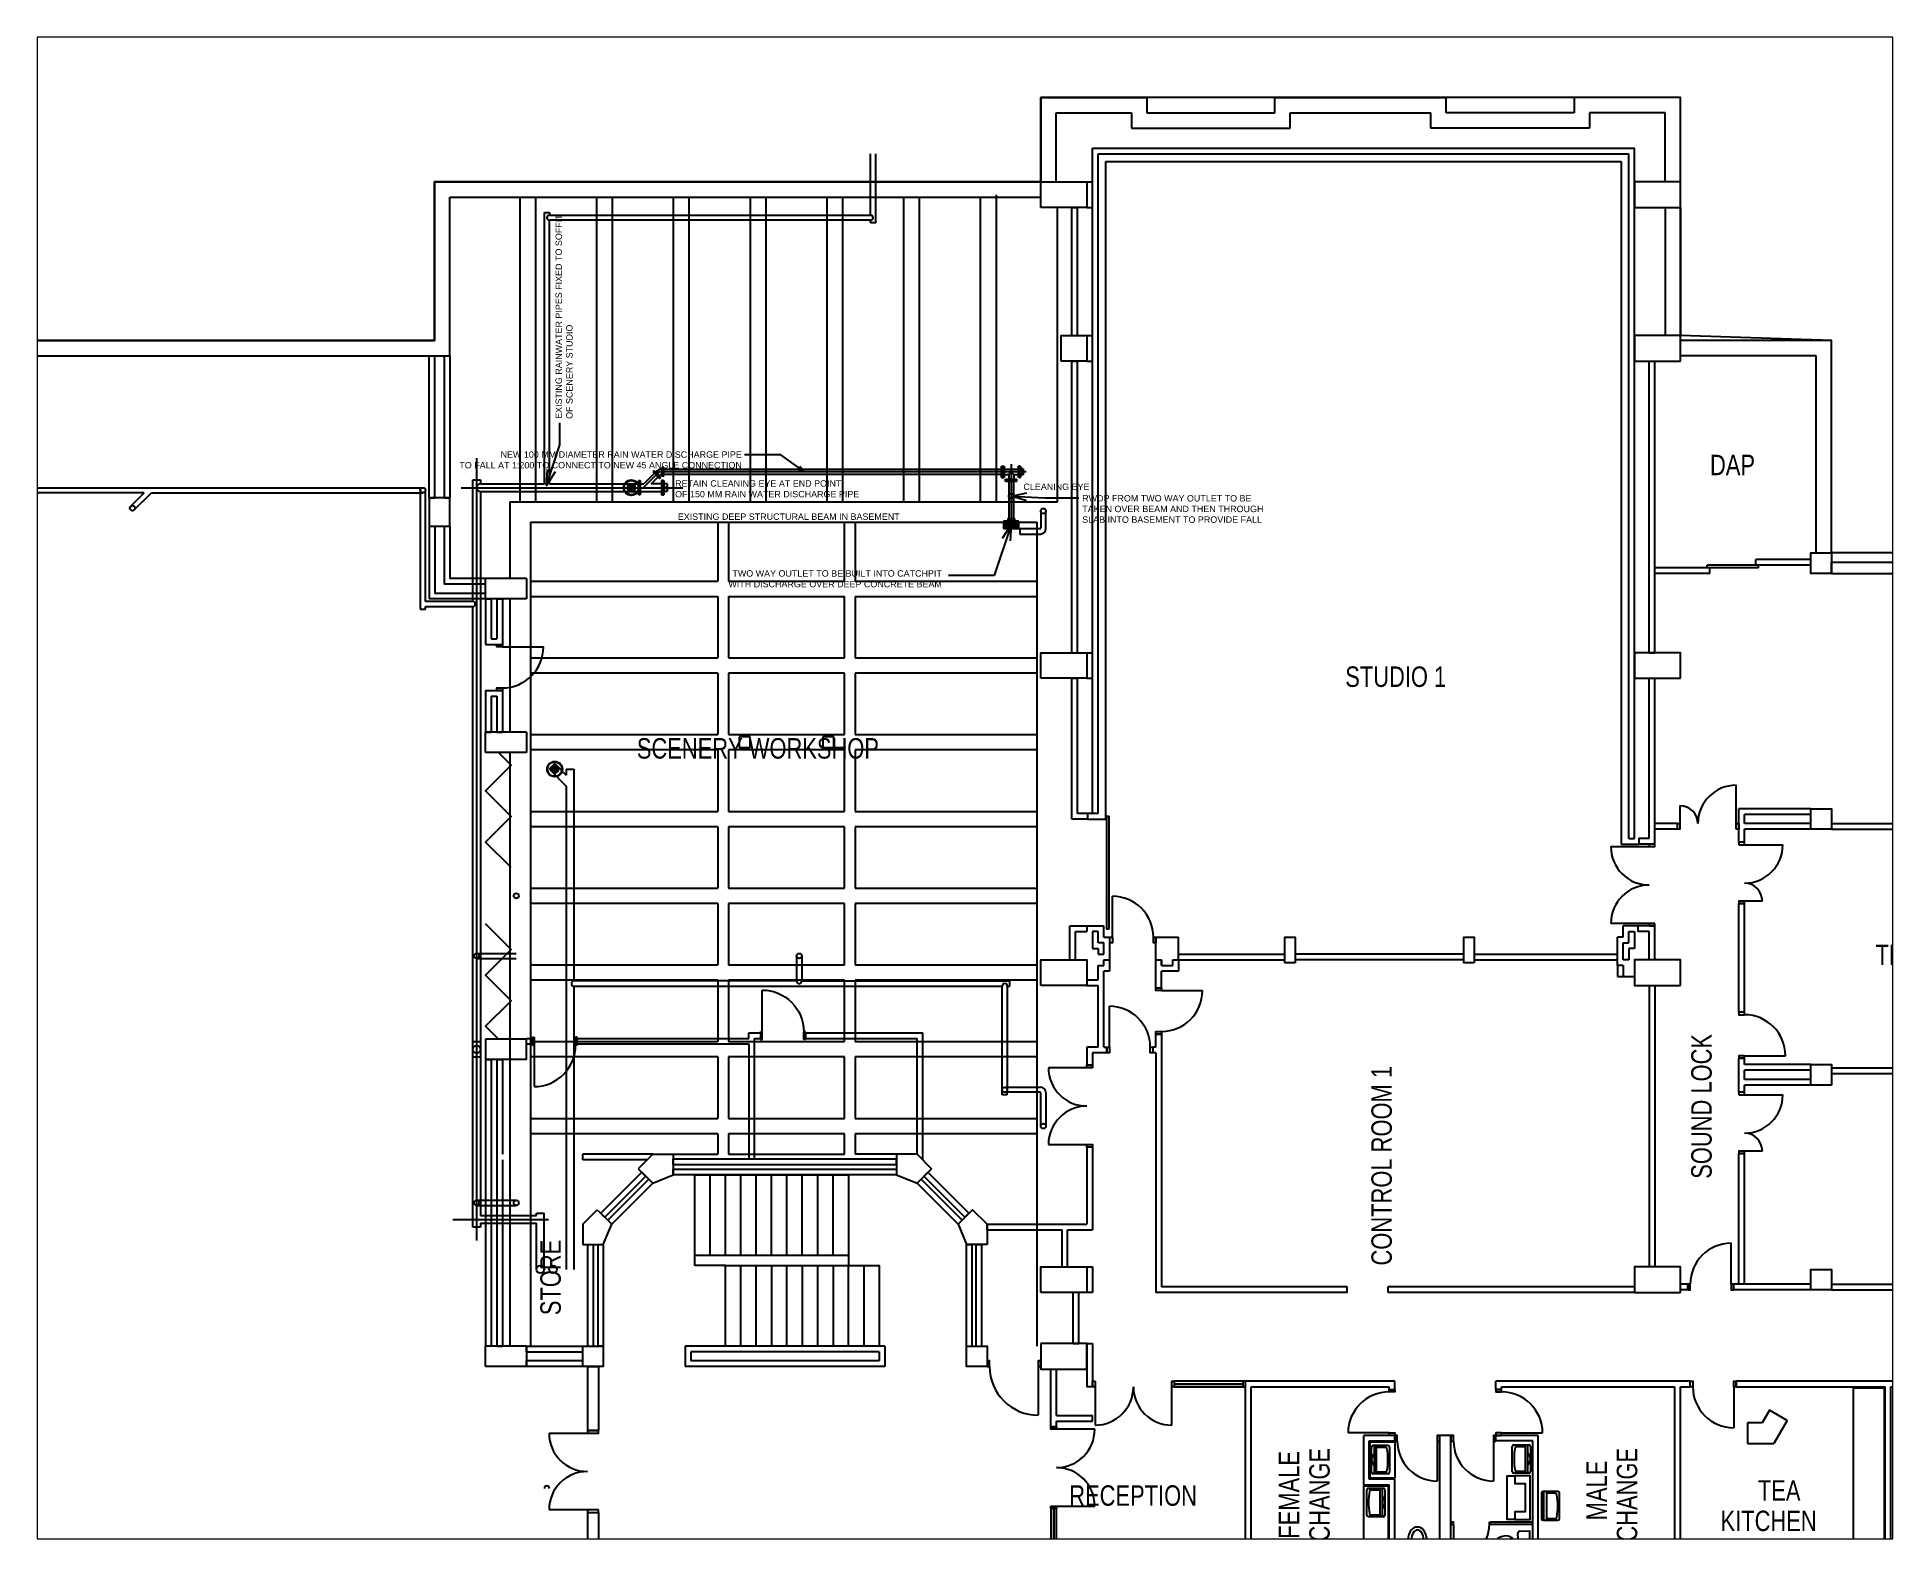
# Paper-space layout 'Basement 2' of a CAD drawing. Header units: millimetres. Extents: x 148 to 510, y 70 to 364.
# The model-space entities are those that its viewports show. They can reach past a viewport. Long polylines and large blocks are cut down to what shows.
import ezdxf

# ---------------------------------------------------------------- set-up
doc = ezdxf.new("R2010")
doc.units = ezdxf.units.MM
doc.linetypes.add('PCENTRE', pattern=[50.8, 31.75, -6.35, 6.35, -6.35])
doc.linetypes.add('PHANTOM', pattern=[63.5, 31.75, -6.35, 6.35, -6.35, 6.35, -6.35])
for name, color, linetype in [('Basement 1 - General', 7, 'Continuous'), ('Basement 1 - Stormwater', 7, 'Continuous'), ('Basement 2 - Doors Windows and Openings', 7, 'Continuous'), ('Basement 2 - General', 7, 'Continuous'), ('Basement 2 - Spaces and Zones', 7, 'Continuous'), ('Basement 2 - Stairs', 7, 'Continuous'), ('Basement 2 - Stormwater', 7, 'Continuous'), ('Basement 2 - Structural Members', 7, 'Continuous'), ('Basement 2 - Walls', 7, 'Continuous'), ('Rain_and_storm_water', 7, 'Continuous')]:
    doc.layers.add(name, color=color, linetype=linetype)
doc.styles.add('arial', font='arial.ttf')
doc.styles.add('Text_Style_2', font='Freehand', dxfattribs={"width": 0.8})
doc.dimstyles.new('ISO-25', dxfattribs={"dimtxt": 2.5, "dimasz": 2.5, "dimexe": 1.25, "dimexo": 0.625, "dimtad": 1, "dimtxsty": 'Standard', "dimcen": 2.5, "dimadec": 0, "dimazin": 0, "dimtfac": 1, "dimtmove": 0, "dimatfit": 3, "dimfxl": 1, "dimarcsym": 0})

psp = doc.layouts.new('Basement 2')

msp = doc.modelspace()

# ---------------------------------------------------------------- texts
at = {"layer": 'Basement 2 - General', "color": 1, "linetype": 'Continuous', "insert": (72995, 74988), "char_height": 125, "attachment_point": 1, "rotation": 90, "style": 'arial'}
msp.add_mtext('EXISTING RAINWATER PIPES FIXED TO SOFFIT\\POF SCENERY STUDIO', dxfattribs=at)
at = {"layer": 'Basement 2 - General', "color": 1, "linetype": 'Continuous', "char_height": 125, "style": 'arial'}
for s, insert, attachment_point in [('NEW 100 MM DIAMETER RAIN WATER DISCHARGE PIPE \\PTO FALL AT 1:200 TO CONNECT TO NEW 45 ANGLE CONNECTION', (76636, 74354), 3), ('RETAIN CLEANING EYE AT END POINT \\POF 150 MM RAIN WATER DISCHARGE PIPE', (75332, 73789), 1), ('CLEANING EYE', (82139, 73724, 2700), 1), ('RWDP FROM TWO WAY OUTLET TO BE\\PTAKEN OVER BEAM AND THEN THROUGH \\PSLAB INTO BASEMENT TO PROVIDE FALL', (83288, 73499), 1), ('EXISTING DEEP STRUCTURAL BEAM IN BASEMENT', (79721, 73140), 3), ('TWO WAY OUTLET TO BE BUILT INTO CATCHPIT\\PWITH DISCHARGE OVER DEEP CONCRETE BEAM', (80545, 72031), 3)]:
    msp.add_mtext(s, dxfattribs=dict(at, insert=insert, attachment_point=attachment_point))
at = {"layer": 'Basement 2 - General', "color": 2, "linetype": 'Continuous', "lineweight": -3, "char_height": 400, "attachment_point": 7, "style": 'Text_Style_2'}
for s, insert in [('DAP', (95556, 73888)), ('STUDIO 1', (88428, 69745)), ('SCENERY WORKSHOP', (74584, 68344)), ('TELE / CINE', (98791, 64309)), ('RECEPTION', (83034, 53743)), ('TEA', (96492, 53848)), ('KITCHEN', (95763, 53248))]:
    msp.add_mtext(s, dxfattribs=dict(at, insert=insert))
at = {"layer": 'Basement 2 - General', "color": 2, "linetype": 'Continuous', "lineweight": -3, "char_height": 400, "attachment_point": 7, "rotation": 90, "style": 'Text_Style_2'}
for s, insert in [('SOUND LOCK', (95595, 60139)), ('CONTROL ROOM 1', (89344, 58444)), ('STORE', (73104, 57473)), ('FEMALE', (87530, 53106)), ('CHANGE', (88130, 53048)), ('CHANGE', (94140, 53048)), ('MALE', (93540, 53465))]:
    msp.add_mtext(s, dxfattribs=dict(at, insert=insert))

# ---------------------------------------------------------------- hatches: boundary and pattern name
at = {"layer": 'Basement 1 - Stormwater', "linetype": 'Continuous'}
h = msp.add_hatch(dxfattribs=at)
h.set_pattern_fill('lines', color=2, scale=9.375, style=0)
h.set_pattern_definition([(0, (53148.245, 74595.245), (0, 9.375), [])])
h.paths.add_polyline_path([(74401, 73644, -1), (74551, 73644, -1)])
h = msp.add_hatch(dxfattribs=at)
h.set_pattern_fill('lines', color=2, scale=9.375, style=0)
h.set_pattern_definition([(0, (51651.505, 69095.762), (0, 9.375), [])])
h.paths.add_polyline_path([(72905, 68145, -1), (73055, 68145, -1)])

# ---------------------------------------------------------------- linework, layer by layer
at = {"layer": 'Basement 1 - Stormwater', "color": 1, "linetype": 'Continuous', "lineweight": -3}
for p, q in [((82478, 73188, 2700), (82478, 72858, 2700)), ((82578, 72843, 2700), (82578, 73188, 2700)), ((82458, 72838, 2700), (82067, 72838, 2700)), ((82067, 72838, 2700), (82067, 72738, 2700)), ((82067, 72838, 2700), (82067, 72738, 2700)), ((82067, 72738, 2700), (82473, 72738, 2700))]:
    msp.add_line(p, q, dxfattribs=at)
at = {"layer": 'Basement 1 - Stormwater', "color": 4, "linetype": 'Continuous'}
for centre in [(74476, 73644, 2700), (72980, 68145, 2700)]:
    msp.add_circle(centre, 150, dxfattribs=at)
at = {"layer": 'Basement 1 - Stormwater', "color": 1, "linetype": 'Continuous'}
for centre, radius in [((74476, 73644, 2700), 141), ((74476, 73644, 2700), 75), ((72980, 68145, 2700), 141), ((72980, 68145, 2700), 75)]:
    msp.add_circle(centre, radius, dxfattribs=at)
at = {"layer": 'Basement 1 - Stormwater', "color": 2, "linetype": 'Continuous'}
for centre in [(74476, 73644, 2700), (72980, 68145, 2700)]:
    msp.add_circle(centre, 75, dxfattribs=at)
at = {"layer": 'Basement 1 - Stormwater', "color": 1, "linetype": 'Continuous', "lineweight": -3}
msp.add_circle((82528, 73188, 2700), 50, dxfattribs=at)
for centre, radius, end in [((82458, 72858, 2700), 20, 359.9996), ((82473, 72843, 2700), 105, 0)]:
    msp.add_arc(centre, radius, 270, end, dxfattribs=at)
at = {"layer": 'Basement 2 - Doors Windows and Openings', "color": 2, "linetype": 'Continuous'}
for p, q in [((95503, 72079), (95503, 72129)), ((96503, 72129), (95503, 72129)), ((96503, 72079), (95503, 72079)), ((96503, 72079), (96503, 72129)), ((71958, 70531), (72758, 70531)), ((96069, 67079), (96069, 67829)), ((94969, 67429), (94969, 67079)), ((93618, 66629), (94368, 66629)), ((96229, 66666), (96979, 66666)), ((83878, 64859), (83878, 65659)), ((96579, 65566), (96229, 65566)), ((94368, 65129), (93618, 65129)), ((83818, 62709), (83818, 63509)), ((84838, 63817), (85638, 63817)), ((71878, 62869), (71628, 63119)), ((96229, 62544), (97029, 62544)), ((83378, 62309), (82628, 62309)), ((96229, 61780), (96979, 61780)), ((82628, 60809), (83378, 60809)), ((96579, 60680), (96229, 60680)), ((95970, 58079), (95970, 58879)), ((82428, 56469), (82428, 55519)), ((83538, 56074), (83538, 55324)), ((85038, 55324), (85038, 56074)), ((86478, 56184), (85088, 56184)), ((85088, 56129), (86428, 56129)), ((86428, 56119), (85088, 56119)), ((85088, 56074), (86478, 56074)), ((86428, 56184), (86428, 56074)), ((86478, 56074), (86478, 56184)), ((96020, 56074), (96020, 55274)), ((72868, 55169), (73618, 55169)), ((83533, 55244), (82783, 55244)), ((89284, 55173), (88484, 55173)), ((91484, 55173), (92284, 55173)), ((90224, 55013), (90224, 54233)), ((91324, 55013), (91324, 54233)), ((82673, 53694), (82673, 52569)), ((82728, 53694), (82728, 52619)), ((82738, 52619), (82738, 53694)), ((82783, 53744), (83533, 53744)), ((82783, 52569), (82783, 53694)), ((73618, 53669), (72868, 53669))]:
    msp.add_line(p, q, dxfattribs=at)
for points in [[(71958, 70581), (71958, 70531), (71848, 70531), (71848, 70581), (71958, 70581)], [(71958, 69731), (71958, 69681), (71848, 69681), (71848, 69731), (71958, 69731)], [(72128, 66219), (71628, 66719), (72128, 67219), (71628, 67719), (72128, 68219), (71878, 68469)], [(94919, 66969), (94919, 67079), (94969, 67079), (94969, 66969), (94919, 66969)], [(96069, 66969), (96069, 67079), (96119, 67079), (96119, 66969), (96069, 66969)], [(94478, 66679), (94368, 66679), (94368, 66629), (94478, 66629), (94478, 66679)], [(96119, 66666), (96229, 66666), (96229, 66716), (96119, 66716), (96119, 66666)], [(96119, 65516), (96229, 65516), (96229, 65566), (96119, 65566), (96119, 65516)], [(71628, 63119), (72128, 63619), (71628, 64119), (72128, 64619), (71628, 65119)], [(94478, 65129), (94368, 65129), (94368, 65079), (94478, 65079), (94478, 65129)], [(83828, 64859), (83878, 64859), (83878, 64749), (83828, 64749), (83828, 64859)], [(84678, 64859), (84728, 64859), (84728, 64749), (84678, 64749), (84678, 64859)], [(84838, 63867), (84838, 63817), (84728, 63817), (84728, 63867), (84838, 63867)], [(96229, 63344), (96229, 63394), (96119, 63394), (96119, 63344), (96229, 63344)], [(84838, 63017), (84838, 62967), (84728, 62967), (84728, 63017), (84838, 63017)], [(83768, 62709), (83818, 62709), (83818, 62599), (83768, 62599), (83768, 62709)], [(84618, 62709), (84668, 62709), (84668, 62599), (84618, 62599), (84618, 62709)], [(96229, 62494), (96229, 62544), (96119, 62544), (96119, 62494), (96229, 62494)], [(83488, 62309), (83378, 62309), (83378, 62359), (83488, 62359), (83488, 62309)], [(96119, 61780), (96229, 61780), (96229, 61830), (96119, 61830), (96119, 61780)], [(83488, 60759), (83378, 60759), (83378, 60809), (83488, 60809), (83488, 60759)], [(96119, 60630), (96229, 60630), (96229, 60680), (96119, 60680), (96119, 60630)], [(95170, 58079), (95120, 58079), (95120, 57969), (95170, 57969), (95170, 58079)], [(96020, 58079), (95970, 58079), (95970, 57969), (96020, 57969), (96020, 58079)], [(81478, 56469), (81478, 56579), (81428, 56579), (81428, 56469), (81478, 56469)], [(82478, 56469), (82478, 56579), (82428, 56579), (82428, 56469), (82478, 56469)], [(83538, 56184), (83538, 56074), (83488, 56074), (83488, 56184), (83538, 56184)], [(85088, 56184), (85088, 56074), (85038, 56074), (85038, 56184), (85088, 56184)], [(89284, 55973), (89284, 56023), (89394, 56023), (89394, 55973), (89284, 55973)], [(91484, 55973), (91484, 56023), (91374, 56023), (91374, 55973), (91484, 55973)], [(95220, 56074), (95170, 56074), (95170, 56184), (95220, 56184), (95220, 56074)], [(96070, 56074), (96020, 56074), (96020, 56184), (96070, 56184), (96070, 56074)], [(73838, 55219), (73618, 55219), (73618, 55169), (73838, 55169), (73838, 55219)], [(82673, 55294), (82783, 55294), (82783, 55244), (82673, 55244), (82673, 55294)], [(89284, 55123), (89284, 55173), (89394, 55173), (89394, 55123), (89284, 55123)], [(91484, 55123), (91484, 55173), (91374, 55173), (91374, 55123), (91484, 55123)], [(89444, 55013), (89444, 55123), (89394, 55123), (89394, 55013), (89444, 55013)], [(90274, 55013), (90274, 55123), (90224, 55123), (90224, 55013), (90274, 55013)], [(90544, 55013), (90544, 55123), (90494, 55123), (90494, 55013), (90544, 55013)], [(91374, 55013), (91374, 55123), (91324, 55123), (91324, 55013), (91374, 55013)], [(82673, 53744), (82783, 53744), (82783, 53694), (82673, 53694), (82673, 53744)], [(73838, 53669), (73618, 53669), (73618, 53619), (73838, 53619), (73838, 53669)]]:
    msp.add_lwpolyline(points, dxfattribs=at)
for centre, radius, start, end in [((71958, 70531), 800, 270, 0), ((96069, 67079), 750, 90, 180), ((94969, 67079), 350, 0, 90), ((94368, 66629), 750, 180, 270), ((96229, 66666), 750, 270, 0), ((83878, 64859), 800, 0, 90), ((94368, 65129), 750, 90, 180), ((96229, 65566), 350, 0, 90), ((83818, 62709), 800, 0, 90), ((84838, 63817), 800, 270, 0), ((96229, 62544), 800, 0, 90), ((83378, 62309), 750, 180, 270), ((96229, 61780), 750, 270, 0), ((83378, 60809), 750, 90, 180), ((96229, 60680), 350, 0, 90), ((95970, 58079), 800, 90, 180), ((82428, 56469), 950, 180, 270), ((83538, 56074), 750, 270, 0), ((85038, 56074), 750, 180, 270), ((89284, 55173), 800, 90, 180), ((91484, 55173), 800, 0, 90), ((96020, 56074), 800, 180, 270), ((73618, 55169), 750, 180, 270), ((82783, 55244), 750, 270, 0), ((90224, 55013), 780, 180, 270), ((91324, 55013), 780, 180, 270), ((73618, 53669), 750, 90, 180), ((82783, 53744), 750, 0, 90)]:
    msp.add_arc(centre, radius, start, end, dxfattribs=at)
at = {"layer": 'Basement 2 - General', "color": 10, "linetype": 'Continuous', "lineweight": -3}
for p, q in [((81751, 72988), (81751, 72843)), ((82051, 72988), (81751, 72988)), ((82051, 72978), (81751, 72978)), ((81771, 72978), (81771, 72875)), ((81783, 72978), (81783, 72875)), ((81792, 72966), (81792, 72885)), ((81803, 72966), (81792, 72966)), ((81803, 72966), (81803, 72885)), ((81815, 72885), (81815, 72966)), ((81826, 72966), (81815, 72966)), ((81836, 72993), (81819, 72988)), ((81826, 72885), (81826, 72966)), ((81836, 73043), (81966, 73043)), ((81836, 73043), (81836, 72993)), ((81836, 72993), (81966, 72993)), ((81838, 72966), (81838, 72885)), ((81849, 72966), (81838, 72966)), ((81849, 72966), (81849, 72885)), ((81861, 72966), (81861, 72885)), ((81873, 72966), (81861, 72966)), ((81873, 72966), (81873, 72885)), ((81884, 72885), (81884, 72966)), ((81896, 72966), (81884, 72966)), ((81896, 72885), (81896, 72966)), ((81907, 72885), (81907, 72966)), ((81919, 72966), (81907, 72966)), ((81919, 72885), (81919, 72966)), ((81930, 72966), (81930, 72885)), ((81942, 72966), (81930, 72966)), ((81942, 72966), (81942, 72885)), ((81953, 72885), (81953, 72966)), ((81965, 72966), (81953, 72966)), ((81965, 72885), (81965, 72966)), ((81966, 73043), (81966, 72993)), ((81966, 72993), (81984, 72988)), ((81977, 72966), (81977, 72885)), ((81988, 72966), (81977, 72966)), ((81988, 72966), (81988, 72885)), ((82000, 72885), (82000, 72966)), ((82011, 72966), (82000, 72966)), ((82011, 72885), (82011, 72966)), ((82019, 72875), (82019, 72978)), ((82031, 72875), (82031, 72978)), ((82051, 72843), (82051, 72988)), ((81751, 72875), (82051, 72875)), ((81751, 72843), (82051, 72843)), ((81792, 72885), (81803, 72885)), ((81815, 72885), (81826, 72885)), ((81838, 72885), (81849, 72885)), ((81861, 72885), (81873, 72885)), ((81884, 72885), (81896, 72885)), ((81907, 72885), (81919, 72885)), ((81930, 72885), (81942, 72885)), ((81953, 72885), (81965, 72885)), ((81977, 72885), (81988, 72885)), ((82000, 72885), (82011, 72885))]:
    msp.add_line(p, q, dxfattribs=at)
at = {"layer": 'Basement 2 - General', "color": 1, "linetype": 'Continuous', "lineweight": -3}
for p, q in [((81723, 61779), (81723, 63904)), ((81823, 63904), (81823, 61879)), ((81823, 61779), (81723, 61779)), ((72623, 59419), (72623, 59469)), ((72623, 59469), (72773, 59469)), ((72623, 58369), (72623, 59269)), ((72773, 58369), (72773, 59469))]:
    msp.add_line(p, q, dxfattribs=at)
for centre in [(72698, 58369), (72948, 58369)]:
    msp.add_circle(centre, 75, dxfattribs=at)
for centre, start, end in [((73355, 63954), 90, 270), ((77757, 64004), 180, 0), ((81773, 63904), 0, 180), ((72828, 54089), 0, 180)]:
    msp.add_arc(centre, 50, start, end, dxfattribs=at)
at = {"layer": 'Basement 2 - Spaces and Zones', "color": 1, "linetype": 'Continuous'}
msp.add_lwpolyline([(132428, 72369), (97928, 72369), (97928, 76519), (94978, 76619), (94978, 81269), (82478, 81269), (82478, 79619), (70628, 79619), (70628, 76519), (-1322, 76519)], dxfattribs=at)
at = {"layer": 'Basement 2 - Stairs', "color": 2, "linetype": 'Continuous'}
for p, q in [((76018, 58644), (76018, 60219)), ((76318, 58644), (76318, 60219)), ((76618, 58644), (76618, 60219)), ((76918, 58644), (76918, 60219)), ((77218, 58644), (77218, 60219)), ((77518, 58644), (77518, 60219)), ((77818, 58644), (77818, 60219)), ((78118, 58644), (78118, 60219)), ((78418, 58644), (78418, 60219)), ((75718, 58644), (78718, 58644)), ((76318, 58444), (75718, 58444)), ((76618, 56869), (76618, 58444)), ((76918, 56869), (76918, 58444)), ((77218, 58444), (77218, 56869)), ((77518, 56869), (77518, 58444)), ((77818, 58444), (77818, 56869)), ((78118, 56869), (78118, 58444)), ((78418, 58444), (78418, 56869)), ((78718, 56869), (78718, 58444)), ((79018, 58444), (79018, 56869))]:
    msp.add_line(p, q, dxfattribs=at)
for points in [[(75718, 58444), (75718, 60219), (78718, 60219), (78718, 58444)], [(79318, 56869), (76318, 56869), (76318, 58444), (79318, 58444), (79318, 56869)]]:
    msp.add_lwpolyline(points, dxfattribs=at)
at = {"layer": 'Basement 2 - Stormwater', "color": 10, "linetype": 'Continuous'}
for p, q in [((75079, 74003), (75055, 74003)), ((75079, 73868), (75079, 74038)), ((75094, 74038), (75079, 74038)), ((75094, 73868), (75094, 74038)), ((75094, 73868), (75094, 74038)), ((75109, 74038), (75094, 74038)), ((75109, 73868), (75109, 74038)), ((81712, 74063), (81736, 74063)), ((81712, 73843), (81712, 74063)), ((81736, 73843), (81736, 74063)), ((81736, 74063), (81760, 74063)), ((81736, 74063), (81736, 73843)), ((81760, 74063), (81760, 73843)), ((81761, 74003), (81760, 74003)), ((81760, 74003), (82042, 74003)), ((82042, 74003), (82041, 74003)), ((82042, 73843), (82042, 74063)), ((82066, 74063), (82042, 74063)), ((82066, 73843), (82066, 74063)), ((82066, 74063), (82084, 74063)), ((82066, 74063), (82066, 73843)), ((82084, 74063), (82084, 73843)), ((82134, 74011), (82084, 74011)), ((74626, 73502), (74626, 73787)), ((74626, 73787), (74652, 73787)), ((74652, 73787), (74652, 73502)), ((74652, 73719), (74720, 73719)), ((74927, 73926), (74720, 73719)), ((74861, 73719), (74998, 73856)), ((75064, 73719), (74861, 73719)), ((74907, 73970), (74895, 73958)), ((74895, 73958), (75029, 73824)), ((74907, 73970), (74918, 73981)), ((75042, 73836), (74907, 73970)), ((74907, 73970), (75042, 73836)), ((74918, 73981), (75052, 73847)), ((74967, 73966), (74950, 73949)), ((75037, 73895), (75020, 73878)), ((75029, 73824), (75042, 73836)), ((75042, 73836), (75052, 73847)), ((75079, 73903), (75055, 73903)), ((75064, 73787), (75064, 73502)), ((75090, 73787), (75064, 73787)), ((75094, 73868), (75079, 73868)), ((75090, 73502), (75090, 73787)), ((75090, 73787), (75113, 73787)), ((75090, 73787), (75090, 73502)), ((75109, 73868), (75094, 73868)), ((75113, 73787), (75113, 73502)), ((75179, 73719), (75113, 73719)), ((81712, 73843), (81736, 73843)), ((81736, 73843), (81760, 73843)), ((81761, 73903), (81760, 73903)), ((81760, 73903), (81851, 73903)), ((81791, 73788), (81791, 73812)), ((81791, 73812), (82011, 73812)), ((82011, 73788), (81791, 73788)), ((81791, 73764), (81791, 73788)), ((81791, 73788), (82011, 73788)), ((82011, 73764), (81791, 73764)), ((81851, 73903), (81851, 73812)), ((81851, 73812), (81851, 73813)), ((81951, 73903), (82042, 73903)), ((81951, 73903), (81951, 73812)), ((81951, 73812), (81951, 73813)), ((82011, 73788), (82011, 73812)), ((82011, 73764), (82011, 73788)), ((82042, 73903), (82041, 73903)), ((82066, 73843), (82042, 73843)), ((82066, 73843), (82084, 73843)), ((82134, 73895), (82084, 73895)), ((74652, 73502), (74626, 73502)), ((74652, 73569), (75064, 73569)), ((75064, 73502), (75090, 73502)), ((75090, 73502), (75113, 73502)), ((75179, 73569), (75113, 73569))]:
    msp.add_line(p, q, dxfattribs=at)
at = {"layer": 'Basement 2 - Stormwater', "color": 10, "linetype": 'Continuous', "lineweight": -3}
for p, q in [((75109, 74003), (81712, 74003)), ((82134, 74011), (82134, 73964)), ((81712, 73903), (75109, 73903)), ((75179, 73659), (75149, 73659)), ((75149, 73659), (75149, 73629)), ((75149, 73629), (75179, 73629)), ((75179, 73719), (75179, 73659)), ((75179, 73629), (75179, 73569)), ((81851, 73764), (81851, 72993)), ((81951, 72993), (81951, 73764)), ((82134, 73964), (82111, 73964)), ((82111, 73964), (82111, 73941)), ((82111, 73941), (82134, 73941)), ((82134, 73941), (82134, 73895)), ((81751, 72988), (81751, 72843)), ((82051, 72988), (81751, 72988)), ((82051, 72978), (81751, 72978)), ((81771, 72978), (81771, 72875)), ((81783, 72978), (81783, 72875)), ((81792, 72966), (81792, 72885)), ((81803, 72966), (81792, 72966)), ((81803, 72966), (81803, 72885)), ((81815, 72885), (81815, 72966)), ((81826, 72966), (81815, 72966)), ((81836, 72993), (81819, 72988)), ((81826, 72885), (81826, 72966)), ((81836, 73043), (81966, 73043)), ((81836, 73043), (81836, 72993)), ((81836, 72993), (81966, 72993)), ((81838, 72966), (81838, 72885)), ((81849, 72966), (81838, 72966)), ((81849, 72966), (81849, 72885)), ((81861, 72966), (81861, 72885)), ((81873, 72966), (81861, 72966)), ((81873, 72966), (81873, 72885)), ((81884, 72885), (81884, 72966)), ((81896, 72966), (81884, 72966)), ((81896, 72885), (81896, 72966)), ((81907, 72885), (81907, 72966)), ((81919, 72966), (81907, 72966)), ((81919, 72885), (81919, 72966)), ((81930, 72966), (81930, 72885)), ((81942, 72966), (81930, 72966)), ((81942, 72966), (81942, 72885)), ((81953, 72885), (81953, 72966)), ((81965, 72966), (81953, 72966)), ((81965, 72885), (81965, 72966)), ((81966, 73043), (81966, 72993)), ((81966, 72993), (81984, 72988)), ((81977, 72966), (81977, 72885)), ((81988, 72966), (81977, 72966)), ((81988, 72966), (81988, 72885)), ((82000, 72885), (82000, 72966)), ((82011, 72966), (82000, 72966)), ((82011, 72885), (82011, 72966)), ((82019, 72875), (82019, 72978)), ((82031, 72875), (82031, 72978)), ((82051, 72843), (82051, 72988)), ((81751, 72875), (82051, 72875)), ((81751, 72843), (82051, 72843)), ((81792, 72885), (81803, 72885)), ((81815, 72885), (81826, 72885)), ((81838, 72885), (81849, 72885)), ((81861, 72885), (81873, 72885)), ((81884, 72885), (81896, 72885)), ((81907, 72885), (81919, 72885)), ((81930, 72885), (81942, 72885)), ((81953, 72885), (81965, 72885)), ((81977, 72885), (81988, 72885)), ((82000, 72885), (82011, 72885))]:
    msp.add_line(p, q, dxfattribs=at)
at = {"layer": 'Basement 2 - Stormwater', "color": 9, "linetype": 'PCENTRE'}
for p, q in [((81901, 74103), (81901, 72899)), ((74717, 73646), (74977, 73906)), ((82190, 73953), (74918, 73953))]:
    msp.add_line(p, q, dxfattribs=at)
at = {"layer": 'Basement 2 - Stormwater', "color": 10, "linetype": 'PCENTRE'}
msp.add_line((75024, 73953), (74974, 73903), dxfattribs=at)
at = {"layer": 'Basement 2 - Stormwater', "color": 2, "linetype": 'Continuous'}
for p, q in [((88943, 54403), (88943, 54897)), ((88976, 54930), (89263, 54930)), ((88992, 54930), (88992, 54370)), ((89042, 54370), (89042, 54930)), ((89042, 54897), (89210, 54897)), ((89296, 54897), (89296, 54403)), ((91692, 54416), (91692, 54910)), ((91725, 54943), (92013, 54943)), ((91779, 54910), (91947, 54910)), ((91947, 54943), (91947, 54383)), ((91996, 54383), (91996, 54943)), ((92046, 54910), (92046, 54416)), ((89210, 54403), (89042, 54403)), ((91947, 54416), (91779, 54416)), ((88850, 53567), (88850, 54061)), ((88883, 54094), (89170, 54094)), ((88936, 54061), (89104, 54061)), ((89263, 54370), (88976, 54370)), ((89104, 54094), (89104, 53534)), ((89154, 53534), (89154, 54094)), ((89203, 54061), (89203, 53567)), ((92013, 54383), (91725, 54383)), ((92263, 53992), (92263, 53498)), ((92583, 54025), (92295, 54025)), ((92312, 53465), (92312, 54025)), ((92361, 54025), (92361, 53465)), ((92530, 53992), (92361, 53992)), ((92616, 53498), (92616, 53992)), ((89170, 53534), (88883, 53534)), ((89104, 53567), (88936, 53567)), ((92295, 53465), (92583, 53465)), ((92361, 53498), (92530, 53498)), ((91807, 53087), (91756, 53087)), ((97198, 52389), (97198, 52989))]:
    msp.add_line(p, q, dxfattribs=at)
for points in [[(94998, 52389), (94998, 52989), (98358, 52989), (98358, 56054), (98958, 56054), (98958, 52389), (94998, 52389)], [(89394, 54287), (88918, 54287), (88918, 54997), (89394, 54997), (89394, 54287)], [(89268, 52589), (88788, 52589), (88788, 54141), (89268, 54141), (89268, 52589)], [(91744, 53480), (92044, 53480), (92044, 54333), (91744, 54333), (91744, 54183), (91944, 54183), (91944, 53630), (91744, 53630), (91744, 53480), (91594, 53480), (91594, 54333), (91744, 54333)], [(91836, 53250), (92030, 53262), (92030, 52692)]]:
    msp.add_lwpolyline(points, dxfattribs=at)
at = {"layer": 'Basement 2 - Stormwater', "color": 10, "linetype": 'Continuous', "lineweight": -3}
msp.add_circle((81901, 73480), 50, dxfattribs=at)
at = {"layer": 'Basement 2 - Stormwater', "color": 10, "linetype": 'Continuous'}
for centre, radius, start, end in [((75055, 73878), 125, 90, 135), ((75055, 73878), 25, 90, 135), ((81901, 73865), 62.5, 36.8699, 143.1301)]:
    msp.add_arc(centre, radius, start, end, dxfattribs=at)
at = {"layer": 'Basement 2 - Stormwater', "color": 2, "linetype": 'Continuous'}
for centre, radius, start, end in [((88976, 54897), 32.9, 90, 180), ((89102, 54650), 159, 133.6024, 226.3976), ((89210, 54864), 32.9, 10.8427, 90), ((88092, 54650), 1171, 349.1581, 10.8419), ((89263, 54897), 32.9, 0, 90), ((91725, 54910), 32.9, 90, 180), ((92897, 54663), 1171, 169.1581, 190.8419), ((91779, 54877), 32.9, 90, 169.1573), ((91886, 54663), 159, 313.6024, 46.3976), ((92013, 54910), 32.9, 0, 90), ((88976, 54403), 32.9, 180, 270), ((89210, 54436), 32.9, 270, 349.1573), ((89263, 54403), 32.9, 270, 0), ((91725, 54416), 32.9, 180, 270), ((91779, 54449), 32.9, 190.8427, 270), ((92013, 54416), 32.9, 270, 0), ((88883, 54061), 32.9, 90, 180), ((88936, 54028), 32.9, 90, 169.1573), ((89170, 54061), 32.9, 0, 90), ((90054, 53814), 1171, 169.1581, 190.8419), ((89044, 53814), 159, 313.6024, 46.3976), ((92295, 53992), 32.9, 90, 180), ((92422, 53745), 159, 133.6024, 226.3976), ((92530, 53959), 32.9, 10.8427, 90), ((91412, 53745), 1171, 349.1581, 10.8419), ((92583, 53992), 32.9, 0, 90), ((88883, 53567), 32.9, 180, 270), ((88936, 53600), 32.9, 190.8427, 270), ((89170, 53567), 32.9, 270, 0), ((89839, 53182), 151, 90, 143.3734), ((89839, 53182), 151, 36.6261, 90), ((92295, 53498), 32.9, 180, 270), ((92530, 53531), 32.9, 270, 349.1573), ((92583, 53498), 32.9, 270, 0), ((89965, 53088), 309, 143.3737, 180), ((89839, 53088), 182, 180, 223.6303), ((89649, 52907), 80, 0, 43.63), ((89975, 53088), 258, 146.6711, 180), ((89839, 53088), 121, 180, 0), ((89839, 53178), 94.1, 90, 146.6712), ((89839, 53178), 94.1, 33.3288, 90), ((89702, 53088), 258, 0, 33.3289), ((90029, 52907), 80, 136.37, 180), ((89712, 53088), 309, 0, 36.6263), ((89839, 53088), 182, 316.3697, 0), ((91481, 52977), 151, 126.6257, 180), ((91481, 52977), 151, 180, 233.3738), ((91575, 52850), 309, 90, 126.6259), ((91485, 52977), 94.1, 123.3288, 180), ((91485, 52977), 94.1, 180, 236.6712), ((91575, 52840), 258, 90, 123.3285), ((91575, 52977), 182, 46.3692, 90), ((91575, 52977), 121, 270, 90), ((91756, 53167), 80, 226.37, 270), ((91839, 53210), 40, 93.6498, 185.3904), ((89372, 52977), 2437, 354.6098, 5.3902)]:
    msp.add_arc(centre, radius, start, end, dxfattribs=at)
at = {"layer": 'Basement 2 - Structural Members', "color": 4, "linetype": 'Continuous'}
for p, q in [((82478, 79619), (82478, 81269)), ((82478, 81269), (84553, 81269)), ((84553, 81269), (84553, 80969)), ((87053, 81269), (90403, 81269)), ((87053, 80969), (87053, 81269)), ((90403, 81269), (87053, 81269)), ((87053, 80969), (87053, 81269)), ((90403, 80969), (90403, 81269)), ((90403, 80969), (90403, 81269)), ((94978, 81269), (92903, 81269)), ((92903, 81269), (92903, 80969)), ((94978, 79619), (94978, 81269)), ((82778, 79619), (82778, 80969)), ((82778, 80969), (84253, 80969)), ((84253, 80969), (84253, 80669)), ((84553, 80969), (84853, 80969)), ((84553, 80969), (87053, 80969)), ((87353, 80669), (87353, 80969)), ((87353, 80969), (90103, 80969)), ((90103, 80669), (90103, 80969)), ((92903, 80969), (90403, 80969)), ((92903, 80969), (92603, 80969)), ((94678, 80969), (93203, 80969)), ((93203, 80969), (93203, 80669)), ((94678, 79619), (94678, 80969)), ((84253, 80669), (87353, 80669)), ((93203, 80669), (90103, 80669)), ((83488, 67278), (83488, 80279)), ((83488, 80279), (94078, 80279)), ((83598, 67278), (83598, 80169)), ((83598, 80169), (93968, 80169)), ((93968, 66789), (93968, 80169)), ((94078, 66789), (94078, 80279)), ((70628, 79619), (82478, 79619)), ((70628, 76519), (70628, 79619)), ((83378, 79619), (83488, 79619)), ((70928, 76219), (70928, 79319)), ((70928, 79319), (82478, 79319)), ((83088, 76619), (83088, 79119)), ((83088, 79119), (83198, 79119)), ((83198, 76619), (83198, 79119)), ((83378, 79119), (83488, 79119)), ((94678, 79119), (94678, 76619)), ((94978, 79119), (94978, 76619)), ((83088, 76619), (83198, 76619)), ((83378, 76619), (83488, 76619)), ((24478, 76219), (70928, 76219)), ((24778, 76519), (70628, 76519)), ((70528, 73444), (70528, 76219)), ((70528, 76219), (70638, 76219)), ((70638, 73444), (70638, 76219)), ((70818, 76219), (70928, 76219)), ((70818, 76219), (70818, 73444)), ((70928, 76219), (70928, 73444)), ((97928, 76519), (94978, 76519)), ((97628, 76219), (94978, 76219)), ((97628, 72369), (97628, 76219)), ((97928, 72369), (97928, 76519)), ((83088, 70419), (83088, 76119)), ((83088, 76119), (83198, 76119)), ((83198, 70419), (83198, 76119)), ((83378, 76119), (83488, 76119)), ((94368, 76119), (94478, 76119)), ((94368, 70419), (94368, 76119)), ((94478, 70419), (94478, 76119)), ((70528, 73444), (70638, 73444)), ((70818, 73444), (70928, 73444)), ((70528, 72894), (70528, 71469)), ((70528, 72894), (70638, 72894)), ((70638, 72894), (70638, 71579)), ((70818, 72894), (70928, 72894)), ((70818, 72894), (70818, 71759)), ((70928, 72894), (70928, 71869)), ((97928, 71969), (97928, 72189)), ((97928, 72189), (103528, 72189)), ((71628, 71869), (70928, 71869)), ((71628, 71759), (71628, 71869)), ((71628, 71469), (71628, 71869)), ((72428, 71869), (71628, 71869)), ((72428, 71869), (72428, 71469)), ((97928, 71969), (103528, 71969)), ((71628, 71469), (70528, 71469)), ((71628, 71579), (70638, 71579)), ((71628, 71759), (70818, 71759)), ((71628, 71469), (71628, 71579)), ((71628, 71469), (71738, 71469)), ((71628, 71469), (71628, 70581)), ((72428, 71469), (71628, 71469)), ((71738, 71469), (71738, 70691)), ((71848, 71469), (71848, 70691)), ((71848, 71469), (71958, 71469)), ((71958, 71469), (71958, 70581)), ((71628, 70581), (71958, 70581)), ((71738, 70691), (71848, 70691)), ((83088, 70419), (83198, 70419)), ((83378, 70419), (83488, 70419)), ((94368, 70419), (94478, 70419)), ((71628, 69681), (71958, 69681)), ((71628, 69681), (71628, 68869)), ((71958, 69681), (71958, 68869)), ((83088, 67168), (83088, 69919)), ((83088, 69919), (83198, 69919)), ((83198, 67278), (83198, 69919)), ((83378, 69919), (83488, 69919)), ((94368, 69919), (94478, 69919)), ((94368, 66789), (94368, 69919)), ((94478, 66679), (94478, 69919)), ((71738, 69571), (71848, 69571)), ((71738, 69571), (71738, 68869)), ((71848, 69571), (71848, 68869)), ((71628, 68869), (71738, 68869)), ((71628, 68469), (71628, 68869)), ((72428, 68869), (71628, 68869)), ((71848, 68869), (71958, 68869)), ((72428, 68869), (72428, 68469)), ((72428, 68469), (71628, 68469)), ((83398, 67168), (83088, 67168)), ((83598, 67278), (83198, 67278)), ((83398, 67168), (83398, 67278)), ((93968, 66789), (94078, 66789)), ((94478, 66679), (94168, 66679)), ((83048, 65079), (83378, 65079)), ((83048, 64419), (83048, 65079)), ((83158, 64419), (83158, 64969)), ((83158, 64969), (83378, 64969)), ((83378, 65079), (83378, 64969)), ((83598, 64969), (83488, 64969)), ((83488, 64969), (83488, 64639)), ((83598, 64749), (83598, 64969)), ((93968, 64969), (94078, 64969)), ((93968, 64749), (93968, 64969)), ((94078, 64969), (94078, 64639)), ((94148, 65079), (94148, 64969)), ((94478, 65079), (94148, 65079)), ((94368, 64969), (94148, 64969)), ((94368, 64419), (94368, 64969)), ((94478, 64419), (94478, 65079)), ((83488, 64639), (83598, 64639)), ((83708, 64749), (83598, 64749)), ((83598, 64639), (83598, 64529)), ((83708, 64529), (83708, 64749)), ((84728, 64419), (84728, 64859)), ((84728, 64859), (85168, 64859)), ((85168, 64419), (85168, 64859)), ((87248, 64859), (87448, 64859)), ((90748, 64859), (90948, 64859)), ((93858, 64419), (93858, 64749)), ((93858, 64749), (93968, 64749)), ((94078, 64639), (93968, 64639)), ((93968, 64639), (93968, 64419)), ((83598, 64529), (83708, 64529)), ((83598, 64309), (83708, 64309)), ((83598, 64029), (83598, 64309)), ((83708, 64419), (83818, 64419)), ((83708, 64309), (83708, 64419)), ((83818, 64199), (83708, 64199)), ((83708, 62709), (83708, 64199)), ((83818, 64419), (83818, 64199)), ((84728, 64419), (84838, 64419)), ((84728, 63867), (84728, 64419)), ((84728, 64419), (84838, 64419)), ((84838, 64419), (84838, 64309)), ((84838, 64309), (84838, 64419)), ((84838, 64309), (85058, 64309)), ((84838, 64309), (85058, 64309)), ((85168, 64199), (84838, 64199)), ((84838, 63867), (84838, 64199)), ((85058, 64309), (85058, 64419)), ((85058, 64309), (85058, 64419)), ((85058, 64419), (85168, 64419)), ((85058, 64419), (85168, 64419)), ((85168, 64419), (85168, 64199)), ((93858, 64309), (93748, 64309)), ((93748, 64309), (93748, 64089)), ((93968, 64419), (93858, 64419)), ((93858, 64309), (93858, 64089)), ((83378, 64029), (83598, 64029)), ((83378, 63919), (83598, 63919)), ((83598, 62709), (83598, 63919)), ((84728, 63867), (84838, 63867)), ((93748, 64089), (93858, 64089)), ((94368, 63919), (94368, 58419)), ((94478, 63919), (94478, 58419)), ((71628, 62869), (71628, 62469)), ((72428, 62869), (71628, 62869)), ((72428, 62469), (72428, 62869)), ((84728, 62709), (84728, 62967)), ((84728, 62967), (84838, 62967)), ((84838, 62967), (84838, 58029)), ((71628, 62469), (71628, 56869)), ((71628, 62469), (71738, 62469)), ((72428, 62469), (71628, 62469)), ((71738, 62469), (71738, 56869)), ((71848, 62469), (71848, 56869)), ((71848, 62469), (71958, 62469)), ((71958, 62469), (71958, 60619)), ((83598, 62709), (83378, 62709)), ((83378, 62709), (83378, 62359)), ((83768, 62599), (83488, 62599)), ((83488, 62599), (83488, 62359)), ((83708, 62709), (83768, 62709)), ((83768, 62709), (83768, 62599)), ((84668, 62709), (84668, 62599)), ((84728, 62709), (84668, 62709)), ((84728, 62599), (84668, 62599)), ((84728, 62599), (84728, 57919)), ((83488, 62359), (83378, 62359)), ((73528, 60509), (73528, 60619)), ((74895, 60619), (73528, 60619)), ((74895, 60619), (74613, 60336)), ((74785, 60509), (74895, 60619)), ((74895, 60619), (75295, 60619)), ((75295, 60619), (75295, 60219)), ((79661, 60619), (79661, 60219)), ((80061, 60619), (79661, 60619)), ((80061, 60619), (80344, 60336)), ((83488, 60759), (83378, 60759)), ((83378, 60759), (83378, 59252)), ((83488, 60759), (83488, 59142)), ((71958, 60509), (71958, 56869)), ((74785, 60509), (73528, 60509)), ((74683, 60266), (73882, 59464)), ((73882, 59464), (74683, 60266)), ((74613, 60336), (74895, 60054)), ((74761, 60188), (74683, 60266)), ((74895, 60054), (75295, 60219)), ((75295, 60409), (75295, 60519)), ((79661, 60519), (75295, 60519)), ((79661, 60409), (75295, 60409)), ((79661, 60409), (79661, 60519)), ((79661, 60219), (80061, 60054)), ((80344, 60336), (80061, 60054)), ((80195, 60188), (80273, 60266)), ((81075, 59464), (80273, 60266)), ((73960, 59386), (74761, 60188)), ((74895, 60054), (74094, 59252)), ((80997, 59386), (80195, 60188)), ((73528, 59252), (73811, 59535)), ((73811, 59535), (74094, 59252)), ((81145, 59535), (80863, 59252)), ((81428, 59252), (81145, 59535)), ((73528, 59252), (73528, 58852)), ((73960, 59386), (73882, 59464)), ((73928, 58852), (74094, 59252)), ((80863, 59252), (81028, 58852)), ((80997, 59386), (81075, 59464)), ((81428, 59252), (83378, 59252)), ((81428, 59142), (81428, 59252)), ((81428, 59252), (81428, 58852)), ((81428, 59142), (82893, 59142)), ((82893, 58419), (82893, 59142)), ((83003, 59142), (83488, 59142)), ((83003, 58419), (83003, 59142)), ((73528, 58852), (73928, 58852)), ((73628, 58852), (73738, 58852)), ((73628, 56869), (73628, 58852)), ((73738, 56869), (73738, 58852)), ((81028, 58852), (81138, 58852)), ((81028, 56869), (81028, 58852)), ((81428, 58852), (81028, 58852)), ((81138, 56869), (81138, 58852)), ((81218, 56869), (81218, 58852)), ((81218, 58852), (81328, 58852)), ((81328, 56869), (81328, 58852)), ((82893, 58419), (83003, 58419)), ((83378, 58419), (83378, 57919)), ((83378, 58419), (83488, 58419)), ((83488, 58419), (83488, 57919)), ((88465, 58029), (84838, 58029)), ((88465, 57919), (88465, 58029)), ((94078, 58029), (89265, 58029)), ((89265, 57919), (89265, 58029)), ((95120, 58079), (94978, 58079)), ((95120, 57969), (95120, 58079)), ((97528, 58079), (96020, 58079)), ((96020, 57969), (96020, 58079)), ((97928, 58079), (105850, 58079)), ((83223, 57919), (83113, 57919)), ((83113, 56919), (83113, 57919)), ((83223, 56919), (83223, 57919)), ((83488, 57919), (83378, 57919)), ((88465, 57919), (84728, 57919)), ((94078, 57919), (89265, 57919)), ((95120, 57969), (94978, 57969)), ((97528, 57969), (96020, 57969)), ((97928, 57969), (105914, 57969)), ((72428, 56869), (71628, 56869)), ((71738, 56869), (71628, 56869)), ((71628, 56469), (71628, 56869)), ((71848, 56869), (71958, 56869)), ((72428, 56869), (72428, 56469)), ((72428, 56869), (73528, 56869)), ((72428, 56759), (72428, 56869)), ((72428, 56759), (73528, 56759)), ((72428, 56469), (72428, 56579)), ((73528, 56579), (72428, 56579)), ((73528, 56759), (73528, 56869)), ((73528, 56469), (73528, 56579)), ((73628, 56869), (73738, 56869)), ((79428, 56869), (75528, 56869)), ((75528, 56869), (75528, 56469)), ((79318, 56759), (75638, 56759)), ((75638, 56759), (75638, 56579)), ((79318, 56579), (75638, 56579)), ((79318, 56759), (79318, 56579)), ((79428, 56869), (79428, 56469)), ((81028, 56869), (81138, 56869)), ((81218, 56869), (81328, 56869)), ((83113, 56919), (83223, 56919)), ((83378, 56919), (83488, 56919)), ((83378, 56919), (83378, 56074)), ((83488, 56919), (83488, 56074)), ((72428, 56469), (71628, 56469)), ((73528, 56469), (72428, 56469)), ((73618, 56469), (73838, 56469)), ((73618, 56469), (73618, 55219)), ((73838, 56469), (73838, 55219)), ((79428, 56469), (75528, 56469)), ((82673, 55294), (82673, 56419)), ((82673, 56419), (82783, 56419)), ((82783, 55514), (82783, 56419)), ((83488, 56074), (83378, 56074)), ((89394, 56184), (86478, 56184)), ((86478, 52569), (86478, 56184)), ((86588, 56074), (89288, 56074)), ((86588, 52569), (86588, 56074)), ((89288, 56023), (89288, 56074)), ((89288, 56023), (89394, 56023)), ((89394, 56023), (89394, 56184)), ((95170, 56184), (91374, 56184)), ((91374, 56023), (91374, 56184)), ((91374, 56023), (91480, 56023)), ((91480, 56023), (91480, 56074)), ((91480, 56074), (94868, 56074)), ((94868, 52569), (94868, 56074)), ((94978, 52569), (94978, 56074)), ((94978, 56074), (95170, 56074)), ((95170, 56074), (95170, 56184)), ((96070, 56074), (96070, 56184)), ((99537, 56184), (96070, 56184)), ((96070, 56074), (98978, 56074)), ((98978, 52369), (98978, 56074)), ((99088, 56074), (99537, 56074)), ((99088, 52369), (99088, 56074)), ((82783, 55514), (83492, 55514)), ((83492, 55404), (83492, 55514)), ((96719, 55616), (96576, 55369)), ((97065, 55414), (96719, 55616)), ((73618, 55219), (73838, 55219)), ((82783, 55294), (82673, 55294)), ((82783, 55404), (83492, 55404)), ((82783, 55294), (82783, 55404)), ((96576, 55369), (96291, 55369)), ((96291, 55369), (96291, 54969)), ((97065, 55414), (96806, 54969)), ((88788, 54161), (88788, 55123)), ((89394, 55123), (88788, 55123)), ((88898, 54267), (88898, 55017)), ((88898, 55017), (89394, 55017)), ((89394, 55017), (89394, 55123)), ((90494, 55123), (90274, 55123)), ((90274, 52569), (90274, 55123)), ((90494, 52569), (90494, 55123)), ((91374, 55017), (91374, 55123)), ((92200, 55123), (91374, 55123)), ((92094, 55017), (91374, 55017)), ((92094, 52569), (92094, 55017)), ((92200, 52569), (92200, 55123)), ((96291, 54969), (96806, 54969)), ((88788, 54161), (89288, 54161)), ((89394, 54267), (88898, 54267)), ((89288, 52569), (89288, 54161)), ((89394, 52569), (89394, 54267)), ((73618, 53619), (73618, 52369)), ((73618, 53619), (73838, 53619)), ((73838, 53619), (73838, 52369))]:
    msp.add_line(p, q, dxfattribs=at)
at = {"layer": 'Basement 2 - Structural Members', "color": 9, "linetype": 'PHANTOM', "lineweight": -3}
for p, q in [((72303, 73369), (72303, 79319)), ((72603, 79319), (72603, 73369)), ((73803, 73369), (73803, 79319)), ((74103, 79319), (74103, 73369)), ((75303, 73369), (75303, 79319)), ((75603, 79319), (75603, 73369)), ((76803, 73369), (76803, 79319)), ((77103, 79319), (77103, 73369)), ((78303, 73369), (78303, 79319)), ((78603, 79319), (78603, 73369)), ((79803, 73369), (79803, 79319)), ((80103, 79319), (80103, 73369)), ((81303, 73369), (81303, 79319)), ((81603, 79369), (81603, 73369)), ((76166, 72969), (76166, 71819)), ((76376, 72969), (76376, 71819)), ((78642, 71819), (78642, 72969)), ((78852, 72969), (78852, 71819)), ((72503, 71819), (76166, 71819)), ((76376, 71819), (78642, 71819)), ((78852, 71819), (82403, 71819)), ((72503, 71519), (76166, 71519)), ((76166, 71519), (76166, 70319)), ((76376, 71519), (76376, 70319)), ((76376, 71519), (78642, 71519)), ((78642, 70319), (78642, 71519)), ((78852, 71519), (82403, 71519)), ((78852, 71519), (78852, 70319)), ((72503, 70319), (76166, 70319)), ((76166, 70019), (72503, 70019)), ((76166, 70019), (76166, 68819)), ((76376, 70319), (78642, 70319)), ((76376, 70019), (76376, 68819)), ((78642, 70019), (76376, 70019)), ((78642, 68819), (78642, 70019)), ((78852, 70319), (82403, 70319)), ((82403, 70019), (78852, 70019)), ((78852, 70019), (78852, 68819)), ((72503, 68819), (76166, 68819)), ((76376, 68819), (78642, 68819)), ((78852, 68819), (82403, 68819)), ((76166, 68519), (72503, 68519)), ((76166, 68519), (76166, 67319)), ((76376, 68519), (76376, 67319)), ((78642, 68519), (76376, 68519)), ((78642, 67319), (78642, 68519)), ((82403, 68519), (78852, 68519)), ((78852, 68519), (78852, 67319)), ((72503, 67319), (76166, 67319)), ((76376, 67319), (78642, 67319)), ((78852, 67319), (82403, 67319)), ((76166, 67019), (72503, 67019)), ((76166, 67019), (76166, 65819)), ((76376, 67019), (76376, 65819)), ((78642, 67019), (76376, 67019)), ((78642, 65819), (78642, 67019)), ((82403, 67019), (78852, 67019)), ((78852, 67019), (78852, 65819)), ((72503, 65819), (76166, 65819)), ((76376, 65819), (78642, 65819)), ((78852, 65819), (82403, 65819)), ((76166, 65519), (72503, 65519)), ((76166, 65519), (76166, 64319)), ((78642, 65519), (76376, 65519)), ((76376, 65519), (76376, 64319)), ((78642, 64319), (78642, 65519)), ((82403, 65519), (78852, 65519)), ((78852, 65519), (78852, 64319)), ((72503, 64319), (76166, 64319)), ((76376, 64319), (78642, 64319)), ((78852, 64319), (82403, 64319)), ((76166, 64019), (72503, 64019)), ((76166, 64019), (76166, 62819)), ((76376, 64019), (76376, 62819)), ((78642, 64019), (76376, 64019)), ((78642, 62819), (78642, 64019)), ((82403, 64019), (78852, 64019)), ((78852, 64019), (78852, 62819)), ((72503, 62819), (76166, 62819)), ((76376, 62819), (78642, 62819)), ((78852, 62819), (82403, 62819)), ((76166, 62519), (72503, 62519)), ((76166, 62519), (76166, 61319)), ((78642, 62519), (76376, 62519)), ((76376, 62519), (76376, 61319)), ((78642, 61319), (78642, 62519)), ((82403, 62519), (78852, 62519)), ((78852, 62519), (78852, 61319)), ((72503, 61319), (76166, 61319)), ((76376, 61319), (78642, 61319)), ((78852, 61319), (82403, 61319)), ((76166, 61019), (72503, 61019)), ((76166, 61019), (76166, 60619)), ((76376, 61019), (76376, 60619)), ((78642, 61019), (76376, 61019)), ((78642, 60619), (78642, 61019)), ((82403, 61019), (78852, 61019)), ((78852, 61019), (78852, 60619)), ((75295, 60619), (76166, 60619)), ((76376, 60619), (78642, 60619)), ((79661, 60619), (78852, 60619))]:
    msp.add_line(p, q, dxfattribs=at)
at = {"layer": 'Basement 2 - Structural Members', "color": 1, "linetype": 'PHANTOM', "lineweight": -3}
for p, q in [((82803, 73369), (82803, 79119)), ((72103, 73369), (82803, 73369)), ((72103, 73369), (72103, 71869)), ((72503, 72969), (82403, 72969)), ((72503, 72969), (72503, 56869)), ((82403, 72969), (82403, 56869)), ((72103, 71469), (72103, 68869)), ((72103, 68469), (72103, 56869))]:
    msp.add_line(p, q, dxfattribs=at)
at = {"layer": 'Basement 2 - Structural Members', "color": 5, "linetype": 'Continuous', "lineweight": -3}
for p, q in [((76586, 68774), (76586, 68564)), ((76796, 68774), (76586, 68774)), ((76586, 68564), (76796, 68564)), ((76796, 68564), (76796, 68774)), ((78222, 68774), (78222, 68564)), ((78432, 68774), (78222, 68774)), ((78222, 68564), (78432, 68564)), ((78432, 68564), (78432, 68774))]:
    msp.add_line(p, q, dxfattribs=at)
at = {"layer": 'Basement 2 - Structural Members', "color": 4, "linetype": 'Continuous'}
for points in [[(82478, 79119), (82478, 79619), (83378, 79619), (83378, 79119), (82478, 79119)], [(94978, 79119), (94978, 79619), (94078, 79619), (94078, 79119), (94978, 79119)], [(82878, 76119), (82878, 76619), (83378, 76619), (83378, 76119), (82878, 76119)], [(94978, 76119), (94978, 76619), (94078, 76619), (94078, 76119), (94978, 76119)], [(70528, 72894), (70928, 72894), (70928, 73444), (70528, 73444), (70528, 72894)], [(97928, 71969), (97528, 71969), (97528, 72369), (97928, 72369), (97928, 71969)], [(82478, 69919), (82478, 70419), (83378, 70419), (83378, 69919), (82478, 69919)], [(94978, 69919), (94978, 70419), (94078, 70419), (94078, 69919), (94978, 69919)], [(97928, 66969), (97528, 66969), (97528, 67369), (97928, 67369), (97928, 66969)], [(94368, 66789), (94168, 66789), (94168, 66679)], [(87448, 64359), (87248, 64359), (87248, 64859), (87448, 64859), (87448, 64359)], [(90948, 64359), (90748, 64359), (90748, 64859), (90948, 64859), (90948, 64359)], [(82478, 63919), (82478, 64419), (83378, 64419), (83378, 63919), (82478, 63919)], [(94978, 63919), (94978, 64419), (94078, 64419), (94078, 63919), (94978, 63919)], [(97928, 61969), (97528, 61969), (97528, 62369), (97928, 62369), (97928, 61969)], [(79661, 60219), (75295, 60219), (75295, 60329), (79661, 60329), (79661, 60219)], [(74094, 59252), (74016, 59330), (74818, 60131), (74895, 60054)], [(80863, 59252), (80061, 60054), (80139, 60131), (80940, 59330), (80863, 59252)], [(73928, 56869), (73828, 56869), (73828, 58852), (73928, 58852), (73928, 56869)], [(82478, 57919), (82478, 58419), (83378, 58419), (83378, 57919), (82478, 57919)], [(94978, 57919), (94978, 58419), (94078, 58419), (94078, 57919), (94978, 57919)], [(97928, 57969), (97528, 57969), (97528, 58369), (97928, 58369), (97928, 57969)], [(73528, 56869), (73928, 56869), (73928, 56469), (73528, 56469), (73528, 56869)], [(81028, 56869), (81428, 56869), (81428, 56469), (81028, 56469), (81028, 56869)], [(82478, 56919), (82478, 56419), (83378, 56419), (83378, 56919), (82478, 56919)]]:
    msp.add_lwpolyline(points, dxfattribs=at)
at = {"layer": 'Basement 2 - Structural Members', "color": 1, "linetype": 'Continuous', "lineweight": -3}
msp.add_circle((77757, 64494), 50, dxfattribs=at)
at = {"layer": 'Basement 2 - Walls', "color": 3, "linetype": 'Continuous'}
for p, q in [((83748, 80019), (93818, 80019)), ((83748, 67168), (83748, 80019)), ((93818, 80019), (93818, 66679)), ((96452, 72129), (96452, 72239)), ((97528, 72239), (96452, 72239)), ((95554, 72079), (94478, 72079)), ((95554, 71969), (94478, 71969)), ((95554, 71969), (95554, 72079)), ((97528, 72129), (96452, 72129)), ((83398, 67168), (83748, 67168)), ((96119, 66716), (96119, 67369)), ((97528, 67369), (96119, 67369)), ((96229, 67079), (96229, 67259)), ((97528, 67259), (96229, 67259)), ((94919, 67079), (94478, 67079)), ((94919, 66969), (94478, 66969)), ((94919, 66969), (94919, 67079)), ((97528, 67079), (96229, 67079)), ((97528, 66969), (96229, 66969)), ((96229, 66716), (96229, 66969)), ((97928, 67079), (103528, 67079)), ((97928, 66969), (103528, 66969)), ((93818, 66679), (94168, 66679)), ((96229, 66716), (96119, 66716)), ((96119, 63394), (96119, 65516)), ((96229, 65516), (96119, 65516)), ((96229, 63394), (96229, 65516)), ((83378, 65079), (83708, 65079)), ((83708, 64859), (83708, 65079)), ((94148, 65079), (93858, 65079)), ((93858, 64859), (93858, 65079)), ((83708, 64859), (83828, 64859)), ((83828, 64419), (83828, 64859)), ((93748, 64309), (93748, 64859)), ((93858, 64859), (93748, 64859)), ((83828, 64419), (83818, 64419)), ((85168, 64529), (87248, 64529)), ((85168, 64419), (87248, 64419)), ((90748, 64529), (87448, 64529)), ((90748, 64419), (87448, 64419)), ((90948, 64529), (93748, 64529)), ((90948, 64419), (93748, 64419)), ((93858, 64089), (94078, 64089)), ((96229, 63394), (96119, 63394)), ((96119, 61830), (96119, 62494)), ((96229, 62494), (96119, 62494)), ((96229, 62369), (96229, 62494)), ((97528, 62369), (96229, 62369)), ((96229, 62079), (96229, 62259)), ((97528, 62259), (96229, 62259)), ((97528, 62079), (96229, 62079)), ((100613, 62299), (97928, 62299)), ((100549, 62189), (97928, 62189)), ((96229, 61830), (96119, 61830)), ((96229, 61830), (96229, 61969)), ((97528, 61969), (96229, 61969)), ((96229, 60630), (96119, 60630)), ((96119, 58079), (96119, 60630)), ((96229, 58079), (96229, 60630)), ((90544, 53380), (90544, 52680)), ((91264, 53380), (91244, 53380)), ((91264, 53380), (91264, 53430)), ((92094, 53430), (91264, 53430)), ((92094, 53380), (91264, 53380)), ((92094, 53380), (92094, 53430))]:
    msp.add_line(p, q, dxfattribs=at)
at = {"layer": 'Basement 2 - Walls', "color": 1, "linetype": 'Continuous', "lineweight": -3}
for p, q in [((77033, 63013), (77033, 63826)), ((72543, 62903), (72575, 62903)), ((72543, 62883), (72543, 62903)), ((72543, 62773), (72543, 62753)), ((72543, 62753), (72575, 62753)), ((72575, 62903), (72575, 62753)), ((72575, 62753), (72575, 61940)), ((73420, 62903), (73388, 62903)), ((73388, 62903), (73388, 62753)), ((73420, 62753), (73388, 62753)), ((73420, 62883), (73420, 62903)), ((73420, 62773), (73420, 62753)), ((77001, 63013), (77033, 63013)), ((77001, 62993), (77001, 63013)), ((77001, 62883), (77001, 62863)), ((77001, 62863), (77033, 62863)), ((77033, 62863), (77033, 63013)), ((77878, 63013), (77846, 63013)), ((77846, 62863), (77846, 63013)), ((77878, 62863), (77846, 62863)), ((77878, 62993), (77878, 63013)), ((77878, 62883), (77878, 62863))]:
    msp.add_line(p, q, dxfattribs=at)
at = {"layer": 'Basement 2 - Walls', "color": 2, "linetype": 'Continuous', "lineweight": -3}
for p, q in [((72428, 62883), (72543, 62883)), ((72428, 62773), (72543, 62773)), ((72543, 62773), (72543, 62883)), ((73420, 62773), (73420, 62883)), ((73420, 62883), (76776, 62883)), ((73420, 62773), (76776, 62773)), ((76776, 62883), (76776, 62993)), ((76776, 62993), (77001, 62993)), ((76776, 62773), (76776, 60519)), ((76886, 60519), (76886, 62883)), ((76886, 62883), (77001, 62883)), ((77001, 62993), (77001, 62883)), ((77878, 62993), (77878, 62883)), ((77878, 62993), (80171, 62993)), ((77878, 62883), (80061, 62883)), ((80061, 60619), (80061, 62883)), ((80171, 60509), (80171, 62993))]:
    msp.add_line(p, q, dxfattribs=at)
at = {"layer": 'Basement 2 - Walls', "color": 3, "linetype": 'Continuous'}
for points in [[(83808, 65019), (83768, 65019), (83768, 67228), (83808, 67228), (83808, 65019)], [(90544, 53380), (90544, 53430), (90494, 53430), (90494, 53380), (90544, 53380)], [(91244, 53380), (91244, 53430), (91264, 53430)]]:
    msp.add_lwpolyline(points, dxfattribs=at)
at = {"layer": 'Basement 2 - Walls', "color": 1, "linetype": 'Continuous', "lineweight": -3, "extrusion": (0, 0, -1)}
msp.add_arc((-77033, 63013), 813, 90, 180, dxfattribs=at)
at = {"layer": 'Basement 2 - Walls', "color": 1, "linetype": 'Continuous', "lineweight": -3}
msp.add_arc((72575, 62753), 813, 270, 0, dxfattribs=at)
at = {"layer": 'Basement 2 - Walls', "color": 3, "linetype": 'Continuous'}
msp.add_arc((90544, 53380), 700, 270, 0, dxfattribs=at)
at = {"layer": 'Rain_and_storm_water', "color": 1, "linetype": 'Continuous', "lineweight": -3}
for p, q in [((79153, 78969), (79153, 80169)), ((79253, 78819), (79253, 80169)), ((72778, 73719), (72778, 79019)), ((72778, 79019), (72878, 79019)), ((72878, 79019), (72878, 78969)), ((72878, 78969), (79153, 78969)), ((72878, 73719), (72878, 78869)), ((79153, 78869), (72878, 78869)), ((79153, 78819), (79153, 78869)), ((79253, 78819), (79153, 78819)), ((56057, 73644), (70403, 73644)), ((71378, 73794), (71528, 73794)), ((71378, 71419), (71378, 73794)), ((71528, 73794), (71528, 73719)), ((71528, 73719), (72778, 73719)), ((72878, 73719), (74626, 73719)), ((74626, 73719), (74626, 73569)), ((64957, 73544), (56099, 73544)), ((64693, 73280), (64957, 73544)), ((64764, 73209), (65099, 73544)), ((65099, 73544), (70403, 73544)), ((70353, 73594), (70353, 71269)), ((70453, 71419), (70453, 73594)), ((71528, 73569), (74626, 73569)), ((71528, 73569), (71528, 62519)), ((70353, 71269), (70453, 71269)), ((71378, 71419), (70453, 71419)), ((70453, 71269), (70453, 71319)), ((70453, 71319), (71378, 71319)), ((71378, 62519), (71378, 71319)), ((72980, 68251), (72874, 68145)), ((72980, 68251), (73205, 68026)), ((72878, 68145), (73205, 67814)), ((73205, 68145), (73355, 68145)), ((73205, 68145), (73205, 68026)), ((73355, 68145), (73355, 64004)), ((73205, 67814), (73205, 58369)), ((71453, 64544), (72228, 64544)), ((71453, 64444), (72228, 64444)), ((77707, 64494), (77707, 64004)), ((77807, 64494), (77807, 64004)), ((77707, 64004), (73355, 64004)), ((73355, 63904), (81723, 63904)), ((73355, 63904), (73355, 58369)), ((77807, 64004), (81873, 64004)), ((81823, 63904), (81873, 63904)), ((81873, 63904), (81873, 64004)), ((71378, 62819), (71528, 62819)), ((71378, 59194), (71378, 62819)), ((71528, 62819), (71528, 59419)), ((71378, 62519), (71528, 62519)), ((81773, 61929), (82473, 61929)), ((82458, 61829), (81773, 61829)), ((81823, 61779), (81823, 61829)), ((82478, 61169), (82478, 61809)), ((82578, 61824), (82578, 61169)), ((71453, 59719), (72228, 59719)), ((71453, 59619), (72228, 59619)), ((71528, 59194), (71378, 59194)), ((71528, 59419), (72623, 59419)), ((71528, 59269), (72623, 59269)), ((71528, 59269), (71528, 59194))]:
    msp.add_line(p, q, dxfattribs=at)
at = {"layer": 'Rain_and_storm_water', "color": 8, "linetype": 'PCENTRE', "lineweight": -3}
for p, q in [((71453, 74219), (71453, 58935)), ((71149, 73644), (75484, 73644)), ((70986, 59344), (72855, 59344))]:
    msp.add_line(p, q, dxfattribs=at)
at = {"layer": 'Rain_and_storm_water', "color": 1, "linetype": 'Continuous', "lineweight": -3}
for centre, radius in [((70403, 73594), 50), ((74476, 73644), 75), ((64728, 73244), 50), ((72980, 68145), 75), ((72228, 65669), 50), ((71453, 64494), 50), ((71453, 62669), 75), ((81773, 61879), 50), ((82528, 61169), 50), ((71453, 59669), 50), ((72228, 59669), 50)]:
    msp.add_circle(centre, radius, dxfattribs=at)
for centre, radius, start, end in [((72878, 78919), 50, 90, 270), ((79153, 78919), 50, 270, 90), ((71528, 73644), 75, 90, 270), ((71378, 71369), 50, 270, 90), ((82458, 61809), 20, 0.0004, 90), ((82473, 61824), 105, 0, 90)]:
    msp.add_arc(centre, radius, start, end, dxfattribs=at)

msp.set_redraw_order([(e.dxf.handle, doc.entitydb.next_handle()) for e in msp.query("TEXT MTEXT ATTDEF DIMENSION ARC_DIMENSION")])  # texts and dimensions are drawn at this point

# ---------------------------------------------------------------- leaders
at = {"layer": 'Basement 2 - General', "color": 3, "linetype": 'Continuous', "lineweight": -3}
for points, override in [([(72822, 73689), (73077, 74479), (73077, 74912)], {"dimscale": 1, "dimasz": 300, "dimclrd": 1, "dimldrblk": 'Open30'}), ([(77859, 73951), (77396, 74288), (76685, 74288)], {"dimscale": 1, "dimasz": 141, "dimclrd": 1, "dimldrblk": 'Open30'}), ([(81903, 73480), (82555, 73446), (83220, 73446)], {"dimscale": 1, "dimasz": 300, "dimclrd": 1, "dimldrblk": 'Open30'}), ([(81902, 72915), (81564, 71929), (80673, 71929)], {"dimscale": 1, "dimasz": 300, "dimclrd": 1, "dimldrblk": 'Open30'})]:
    msp.add_leader(points, dimstyle='ISO-25', override=override, dxfattribs=at)

# ---------------------------------------------------------------- viewports
at = {"layer": 'Basement 1 - General', "color": 1, "linetype": 'Continuous', "lineweight": -3, "view_target_point": (80996.74, 67775.22)}
vp = psp.add_viewport(center=(328.98, 217.15), size=(362.66, 293.4657), view_center_point=(0, 0), view_height=29346.5667, dxfattribs=at)
vp.frozen_layers = ['Basement 1 - General']

doc.saveas('drawing.dxf')
